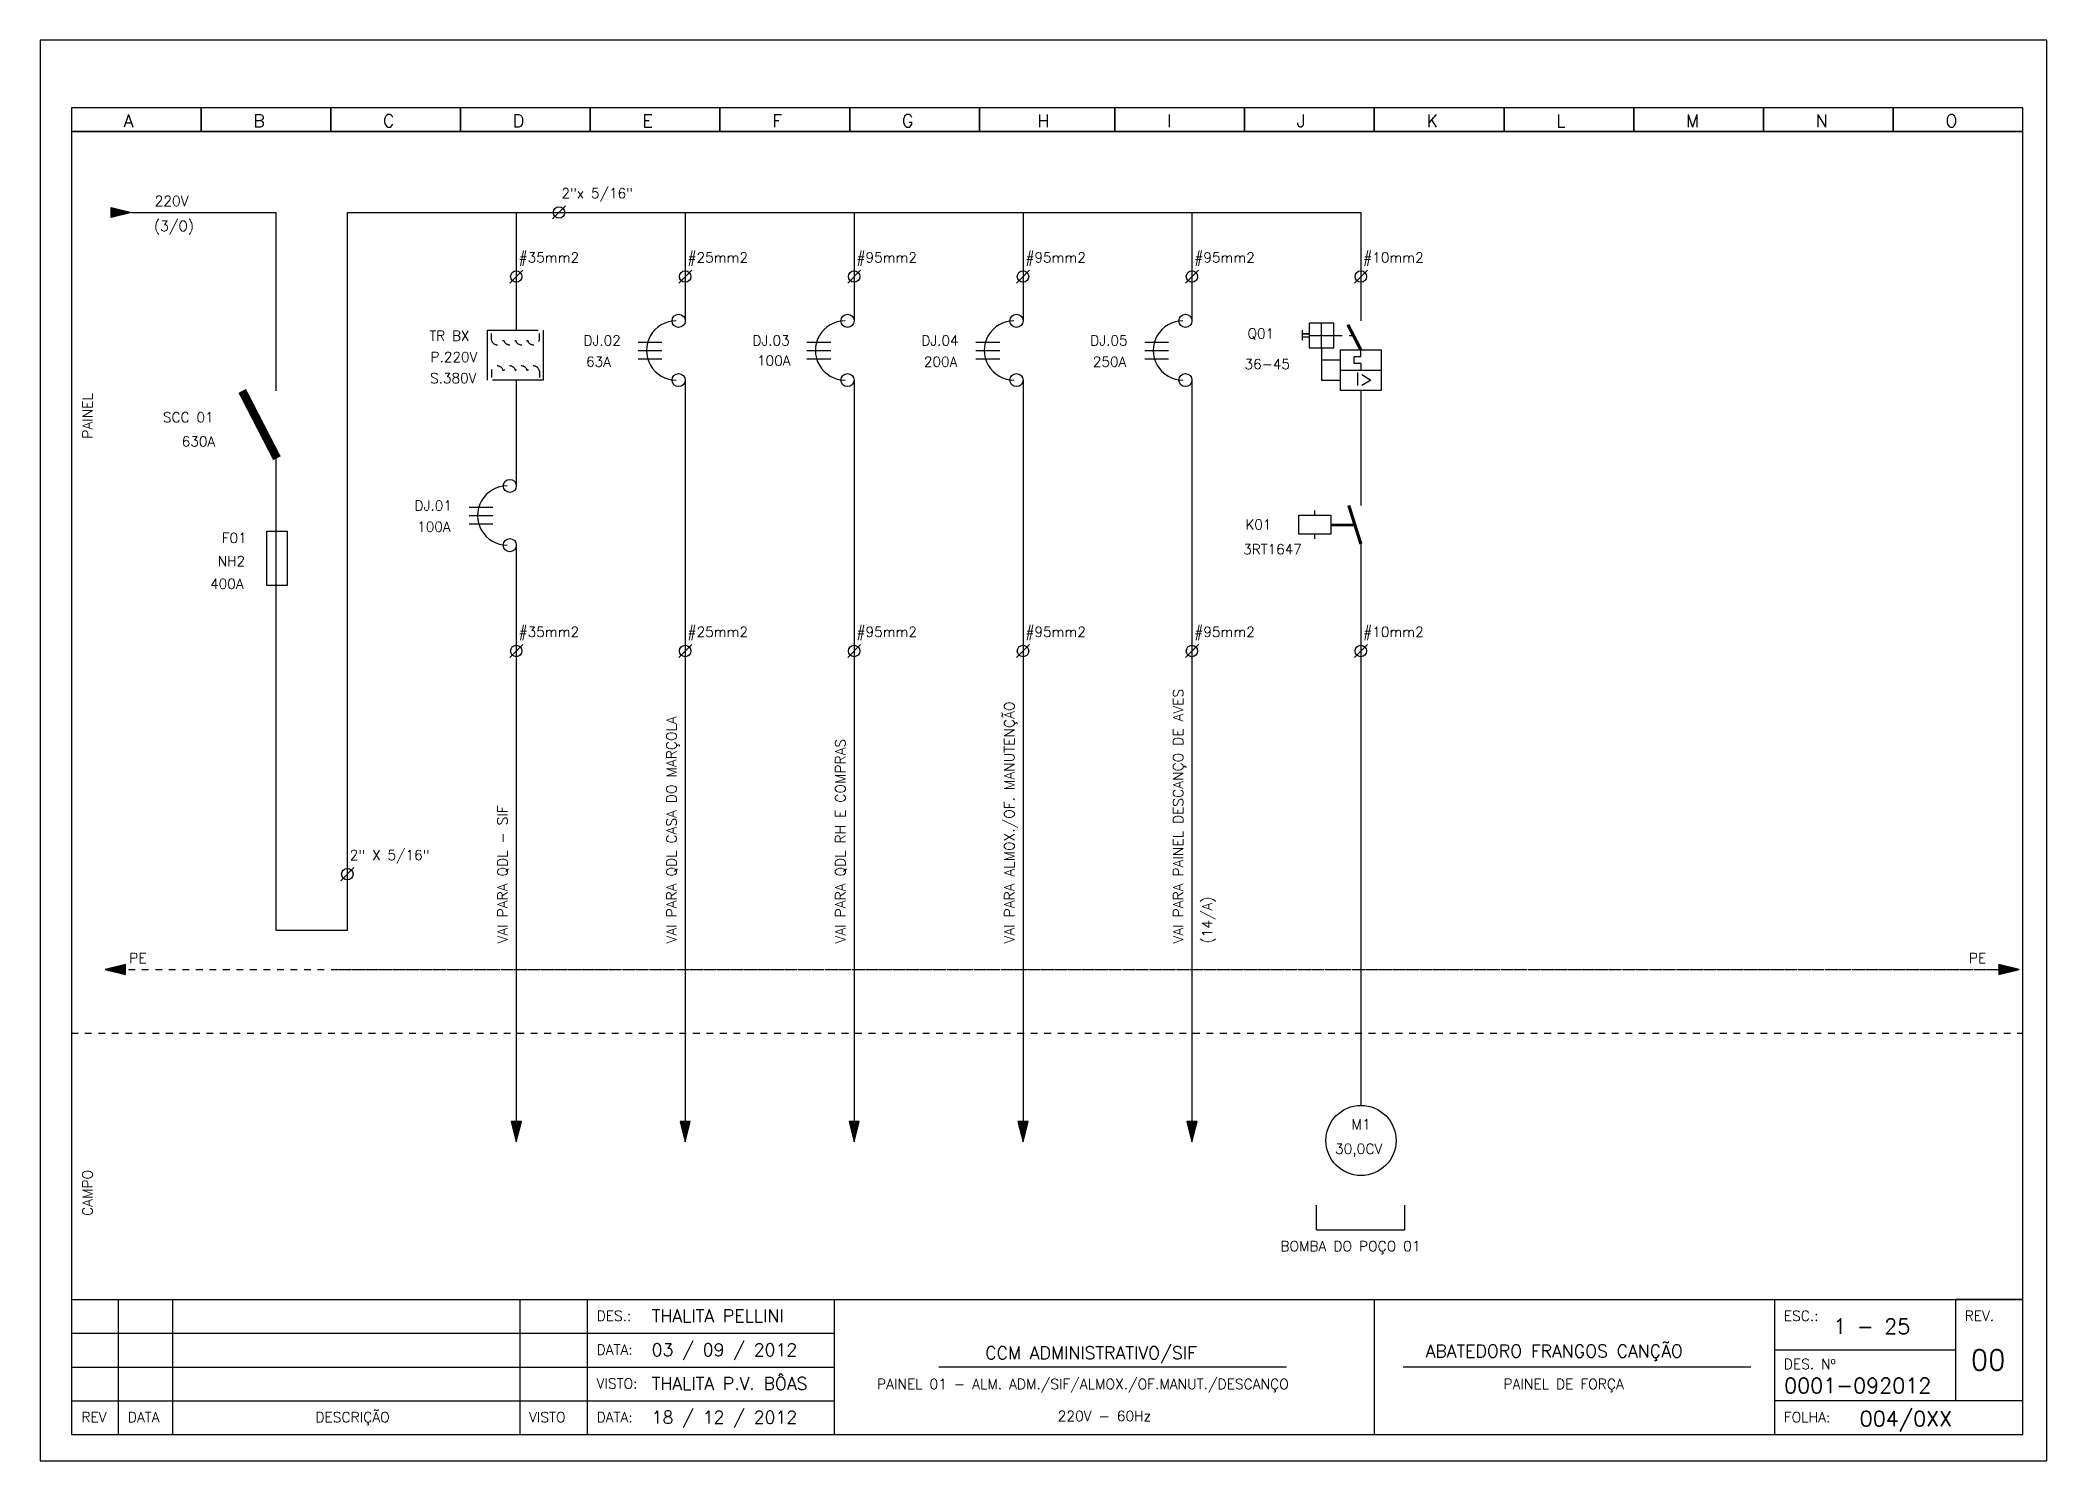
# Model space of a CAD drawing. Header units: millimetres. Extents: x 1974 to 2099, y 1386 to 1555.
# Drawn here: x 2003.81 to 2033.51, y 1512.63 to 1533.66 of the extents above; entities that cross this region are included whole.
import ezdxf

# ---------------------------------------------------------------- set-up
doc = ezdxf.new("R2010")
doc.units = ezdxf.units.MM
for name, pattern in [('DASHDOT2', [0.5, 0.25, -0.125, 0, -0.125]), ('DASHED', [0.75, 0.5, -0.25]), ('HIDDEN2', [0.1875, 0.125, -0.0625]), ('JIS_02_0.7', [1.35, 0.75, -0.6])]:
    doc.linetypes.add(name, pattern=pattern)
for name, color, linetype in [('1', 5, 'Continuous'), ('ALIMENTAÇÃO', 6, 'Continuous'), ('COMPONENTES', 7, 'Continuous'), ('CONECTOR_SAK', 2, 'Continuous'), ('DISJUNTOR', 5, 'Continuous'), ('EQUIPAMENTOS', 5, 'Continuous'), ('LUMINARIA', 5, 'Continuous'), ('MARGEM', 1, 'Continuous'), ('MOTORES', 5, 'Continuous'), ('PAINEL', 7, 'Continuous'), ('TERRA', 3, 'DASHED'), ('TEXTO', 4, 'Continuous'), ('TEXTO_2', 5, 'Continuous'), ('TIMBRE', 7, 'Continuous')]:
    doc.layers.add(name, color=color, linetype=linetype)
doc.styles.add('REGUA60', font='romans.shx', dxfattribs={"height": 2})
doc.styles.add('ROMANC', font='romanc.shx', dxfattribs={"height": 0.55})
doc.styles.add('ROMANS', font='romans.shx', dxfattribs={"height": 37})

msp = doc.modelspace()

# ---------------------------------------------------------------- texts
at = {"style": 'ROMANS'}
for s, p in [('ESC.:', (2029.613, 1514.705)), ('REV.', (2032.289, 1514.705)), ('DES. Nº', (2029.613, 1513.992)), ('PAINEL 01 - ALM. ADM./SIF/ALMOX./OF.MANUT./DESCANÇO', (2016.192, 1513.696)), ('PAINEL DE FORÇA', (2025.464, 1513.696)), ('220V - 60Hz', (2018.866, 1513.223)), ('FOLHA:', (2029.613, 1513.205))]:
    msp.add_text(s, height=0.15, dxfattribs=at).set_placement(p)
at = {"layer": 'TEXTO'}
for s, height, style, p in [('A', 0.188, 'ROMANS', (2005.041, 1532.372)), ('B', 0.188, 'ROMANS', (2006.961, 1532.372)), ('C', 0.188, 'ROMANS', (2008.881, 1532.372)), ('D', 0.188, 'ROMANS', (2010.801, 1532.372)), ('E', 0.188, 'ROMANS', (2012.721, 1532.372)), ('F', 0.188, 'ROMANS', (2014.641, 1532.372)), ('G', 0.188, 'ROMANS', (2016.561, 1532.372)), ('H', 0.188, 'ROMANS', (2018.565, 1532.372)), ('I', 0.188, 'ROMANS', (2020.485, 1532.372)), ('J', 0.188, 'ROMANS', (2022.405, 1532.372)), ('K', 0.188, 'ROMANS', (2024.325, 1532.372)), ('L', 0.188, 'ROMANS', (2026.245, 1532.372)), ('M', 0.188, 'ROMANS', (2028.165, 1532.372)), ('N', 0.188, 'ROMANS', (2030.085, 1532.372)), ('O', 0.188, 'ROMANS', (2032.005, 1532.372)), ('220V', 0.15, 'ROMANS', (2005.501, 1531.203)), ('2"x 5/16"', 0.148, 'ROMANS', (2011.521, 1531.319)), ('(3/O)', 0.15, 'ROMANS', (2005.492, 1530.834)), ('#35mm2', 0.148, 'ROMANS', (2010.889, 1530.369)), ('#25mm2', 0.148, 'ROMANS', (2013.389, 1530.369)), ('#95mm2', 0.148, 'ROMANS', (2015.889, 1530.369)), ('#95mm2', 0.148, 'ROMANS', (2018.389, 1530.369)), ('#95mm2', 0.148, 'ROMANS', (2020.889, 1530.369)), ('#10mm2', 0.148, 'ROMANS', (2023.389, 1530.369)), ('TR BX', 0.148, 'ROMANS', (2009.565, 1529.21)), ('DJ.02', 0.148, 'ROMANS', (2011.848, 1529.14)), ('DJ.03', 0.148, 'ROMANS', (2014.348, 1529.14)), ('DJ.04', 0.148, 'ROMANS', (2016.848, 1529.14)), ('DJ.05', 0.148, 'ROMANS', (2019.348, 1529.14)), ('Q01', 0.148, 'ROMANS', (2021.677, 1529.244)), ('P.220V', 0.148, 'ROMANS', (2009.585, 1528.896)), ('63A', 0.148, 'ROMANS', (2011.886, 1528.827)), ('100A', 0.148, 'ROMANS', (2014.416, 1528.842)), ('200A', 0.148, 'ROMANS', (2016.886, 1528.827)), ('250A', 0.148, 'ROMANS', (2019.386, 1528.827)), ('S.380V', 0.148, 'ROMANS', (2009.577, 1528.583)), ('36-45', 0.148, 'ROMANS', (2021.631, 1528.791)), ('SCC 01', 0.148, 'ROMANS', (2005.625, 1528.004)), ('630A', 0.148, 'ROMANS', (2005.902, 1527.646)), ('DJ.01', 0.148, 'ROMANS', (2009.348, 1526.697)), ('F01', 0.148, 'ROMANS', (2006.496, 1526.218)), ('100A', 0.148, 'ROMANS', (2009.386, 1526.384)), ('K01', 0.148, 'ROMANS', (2021.644, 1526.417)), ('NH2', 0.148, 'ROMANS', (2006.433, 1525.876)), ('3RT1647', 0.148, 'ROMANS', (2021.611, 1526.051)), ('400A', 0.148, 'ROMANS', (2006.322, 1525.54)), ('#35mm2', 0.148, 'ROMANS', (2010.889, 1524.829)), ('#25mm2', 0.148, 'ROMANS', (2013.389, 1524.829)), ('#95mm2', 0.148, 'ROMANS', (2015.889, 1524.829)), ('#95mm2', 0.148, 'ROMANS', (2018.389, 1524.829)), ('#95mm2', 0.148, 'ROMANS', (2020.889, 1524.829)), ('#10mm2', 0.148, 'ROMANS', (2023.389, 1524.829)), ('2" X 5/16"', 0.148, 'ROMANS', (2008.389, 1521.526)), ('PE', 0.15, 'ROMANS', (2005.124, 1520)), ('PE', 0.15, 'ROMANS', (2032.351, 1520)), ('M1', 0.15, 'REGUA60', (2023.216, 1517.54)), ('30,0CV', 0.15, 'REGUA60', (2022.97, 1517.178)), ('BOMBA DO POÇO 01', 0.15, 'REGUA60', (2022.161, 1515.737)), ('THALITA PELLINI', 0.1875, 'ROMANS', (2012.857, 1514.685)), ('03 / 09 / 2012', 0.1875, 'ROMANS', (2012.857, 1514.185)), ('THALITA P.V. BÔAS', 0.1875, 'ROMANS', (2012.857, 1513.685)), ('18 / 12 / 2012', 0.1875, 'ROMANS', (2012.857, 1513.185))]:
    msp.add_text(s, height=height, dxfattribs=dict(at, style=style)).set_placement(p)
at = {"layer": 'TEXTO', "style": 'REGUA60'}
for s, p in [('PAINEL', (2004.582, 1527.76)), ('VAI PARA PAINEL DESCANÇO DE AVES', (2020.725, 1520.291)), ('VAI PARA QDL CASA DO MARÇOLA', (2013.225, 1520.291)), ('VAI PARA ALMOX./OF. MANUTENÇÃO', (2018.225, 1520.291)), ('VAI PARA QDL RH E COMPRAS', (2015.725, 1520.291)), ('VAI PARA QDL - SIF ', (2010.725, 1520.291)), ('(14/A)', (2021.154, 1520.291)), ('CAMPO', (2004.582, 1516.259))]:
    msp.add_text(s, height=0.15, rotation=90, dxfattribs=at).set_placement(p)
at = {"layer": 'TEXTO', "color": 150, "style": 'ROMANS'}
for s, height, p in [('DES.:', 0.15, (2012.042, 1514.705)), ('1 - 25', 0.225, (2030.347, 1514.512)), ('DATA:', 0.15, (2012.042, 1514.205)), ('00', 0.3, (2032.38, 1513.978)), ('VISTO:', 0.15, (2012.042, 1513.705)), ('0001-092012', 0.225, (2029.617, 1513.636)), ('REV', 0.15, (2004.416, 1513.205)), ('DATA', 0.15, (2005.104, 1513.205)), ('DESCRIÇÃO', 0.15, (2007.88, 1513.205)), ('VISTO', 0.15, (2011.042, 1513.205)), ('DATA:', 0.15, (2012.042, 1513.205)), ('004/0XX', 0.225, (2030.736, 1513.146))]:
    msp.add_text(s, height=height, dxfattribs=at).set_placement(p)
at = {"layer": 'TEXTO_2'}
for s, height, style, p in [('I>', 0.1927, 'REGUA60', (2023.269, 1528.547)), ('CCM ADMINISTRATIVO/SIF', 0.1875, 'ROMANC', (2017.793, 1514.138)), ('ABATEDORO FRANGOS CANÇÃO', 0.1875, 'ROMANC', (2024.31, 1514.166))]:
    msp.add_text(s, height=height, dxfattribs=dict(at, style=style)).set_placement(p)

# ---------------------------------------------------------------- hatches: boundary and pattern name
at = {"layer": 'EQUIPAMENTOS'}
for points in [[(2004.858, 1531.034), (2005.158, 1531.109), (2004.858, 1531.184)], [(2010.778, 1517.654), (2010.853, 1517.354), (2010.928, 1517.654)], [(2013.278, 1517.654), (2013.353, 1517.354), (2013.428, 1517.654)], [(2015.778, 1517.654), (2015.853, 1517.354), (2015.928, 1517.654)], [(2018.278, 1517.654), (2018.353, 1517.354), (2018.428, 1517.654)], [(2020.778, 1517.654), (2020.853, 1517.354), (2020.928, 1517.654)]]:
    msp.add_hatch(color=256, dxfattribs=at).paths.add_polyline_path(points)
at = {"layer": 'TERRA'}
h = msp.add_hatch(dxfattribs=at)
h.set_pattern_fill('ANSI31', color=256, scale=0.004, angle=180, style=0)
h.set_pattern_definition([(225, (2062.02565715, 1568.52584864), (0.0003535533906, -0.0003535533906), [])])
h.paths.add_polyline_path([(2004.771, 1519.906), (2005.071, 1519.906), (2005.071, 1519.981)])
h.paths.add_polyline_path([(2005.071, 1519.831), (2005.071, 1519.906), (2004.771, 1519.906)])
h = msp.add_hatch(dxfattribs=at)
h.set_pattern_fill('ANSI31', color=256, scale=0.004, style=0)
h.set_pattern_definition([(45, (1975.8419275, 1471.2862611), (-0.0003535533906, 0.0003535533906), [])])
h.paths.add_polyline_path([(2033.096, 1519.906), (2032.796, 1519.906), (2032.796, 1519.831)])
h.paths.add_polyline_path([(2032.796, 1519.981), (2032.796, 1519.906), (2033.096, 1519.906)])

# ---------------------------------------------------------------- linework, layer by layer
for p, q in [((2012.655, 1529.19), (2013.008, 1529.19)), ((2012.655, 1529.067), (2013.008, 1529.067)), ((2015.155, 1529.19), (2015.508, 1529.19)), ((2015.155, 1529.067), (2015.508, 1529.067)), ((2017.655, 1529.19), (2018.008, 1529.19)), ((2017.655, 1529.067), (2018.008, 1529.067)), ((2020.155, 1529.19), (2020.508, 1529.19)), ((2020.155, 1529.067), (2020.508, 1529.067)), ((2012.655, 1528.944), (2013.008, 1528.944)), ((2015.155, 1528.944), (2015.508, 1528.944)), ((2017.655, 1528.944), (2018.008, 1528.944)), ((2020.155, 1528.944), (2020.508, 1528.944)), ((2010.155, 1526.747), (2010.508, 1526.747)), ((2010.155, 1526.624), (2010.508, 1526.624)), ((2010.155, 1526.502), (2010.508, 1526.502)), ((2022.698, 1516.055), (2022.698, 1516.419)), ((2024.005, 1516.055), (2024.005, 1516.419)), ((2022.698, 1516.055), (2024.005, 1516.055)), ((2033.152, 1515.022), (2032.152, 1515.022))]:
    msp.add_line(p, q)
at = {"layer": '1'}
for p, q in [((2022.485, 1529.365), (2022.485, 1529.219)), ((2022.589, 1529.311), (2022.485, 1529.311)), ((2022.485, 1529.311), (2022.589, 1529.311)), ((2022.485, 1529.269), (2022.589, 1529.269)), ((2022.953, 1529.472), (2022.589, 1529.472)), ((2022.589, 1529.472), (2022.589, 1529.108)), ((2022.589, 1529.29), (2022.953, 1529.29)), ((2022.771, 1529.108), (2022.771, 1529.472)), ((2022.953, 1529.108), (2022.953, 1529.472)), ((2022.589, 1529.108), (2022.953, 1529.108))]:
    msp.add_line(p, q, dxfattribs=at)
at = {"layer": 'ALIMENTAÇÃO'}
for p, q in [((2007.294, 1531.109), (2007.294, 1528.468)), ((2008.353, 1520.486), (2008.353, 1531.109)), ((2007.294, 1527.507), (2007.294, 1520.486)), ((2007.294, 1520.486), (2008.353, 1520.486))]:
    msp.add_line(p, q, dxfattribs=at)
at = {"layer": 'ALIMENTAÇÃO', "color": 6}
for p, q in [((2010.853, 1531.109), (2010.853, 1529.367)), ((2013.353, 1531.109), (2013.353, 1529.505)), ((2015.853, 1531.109), (2015.853, 1529.505)), ((2018.353, 1531.109), (2018.353, 1529.505)), ((2020.853, 1531.109), (2020.853, 1529.505)), ((2023.353, 1531.109), (2023.353, 1529.505)), ((2010.853, 1528.629), (2010.853, 1527.063)), ((2013.353, 1528.631), (2013.353, 1517.654)), ((2015.853, 1528.632), (2015.853, 1517.654)), ((2018.353, 1528.629), (2018.353, 1517.654)), ((2020.853, 1528.631), (2020.853, 1517.654)), ((2023.353, 1528.474), (2023.353, 1526.772)), ((2010.853, 1526.186), (2010.853, 1517.654)), ((2023.353, 1526.204), (2023.353, 1517.896))]:
    msp.add_line(p, q, dxfattribs=at)
at = {"layer": 'COMPONENTES', "color": 0, "linetype": 'HIDDEN2'}
for p, q in [((2011.195, 1529.22), (2011.195, 1529.319)), ((2011.195, 1528.767), (2011.195, 1528.668))]:
    msp.add_line(p, q, dxfattribs=at)
for centre, start, end in [((2011.107, 1529.239), 192.4164, 347.5833), ((2011.107, 1528.748), 12.4167, 167.5836)]:
    msp.add_arc(centre, 0.0893, start, end, dxfattribs=at)
at = {"layer": 'CONECTOR_SAK'}
for p, q in [((2011.58, 1531.206), (2011.39, 1531.013)), ((2010.949, 1530.256), (2010.758, 1530.064)), ((2013.449, 1530.256), (2013.258, 1530.064)), ((2015.949, 1530.256), (2015.758, 1530.064)), ((2018.449, 1530.256), (2018.258, 1530.064)), ((2020.949, 1530.256), (2020.758, 1530.064)), ((2023.449, 1530.256), (2023.258, 1530.064)), ((2010.949, 1524.716), (2010.758, 1524.523)), ((2013.449, 1524.716), (2013.258, 1524.523)), ((2015.949, 1524.716), (2015.758, 1524.523)), ((2018.449, 1524.716), (2018.258, 1524.523)), ((2020.949, 1524.716), (2020.758, 1524.523)), ((2023.449, 1524.716), (2023.258, 1524.523)), ((2008.448, 1521.413), (2008.258, 1521.22))]:
    msp.add_line(p, q, dxfattribs=at)
for centre in [(2011.485, 1531.109), (2010.853, 1530.16), (2013.353, 1530.16), (2015.853, 1530.16), (2018.353, 1530.16), (2020.853, 1530.16), (2023.353, 1530.16), (2010.853, 1524.619), (2013.353, 1524.619), (2015.853, 1524.619), (2018.353, 1524.619), (2020.853, 1524.619), (2023.353, 1524.619), (2008.353, 1521.316)]:
    msp.add_circle(centre, 0.0846, dxfattribs=at)
at = {"layer": 'DISJUNTOR', "linetype": 'HIDDEN2'}
msp.add_line((2022.953, 1529.29), (2023.253, 1529.29), dxfattribs=at)
at = {"layer": 'DISJUNTOR'}
for p, q in [((2022.771, 1529.108), (2022.771, 1528.622)), ((2023.354, 1528.974), (2023.253, 1528.974)), ((2023.253, 1528.874), (2023.253, 1528.974)), ((2023.354, 1528.974), (2023.354, 1529.074)), ((2023.053, 1528.922), (2022.771, 1528.922)), ((2023.054, 1528.774), (2023.654, 1528.774)), ((2023.353, 1528.874), (2023.253, 1528.874)), ((2023.353, 1528.874), (2023.353, 1528.774)), ((2023.053, 1528.622), (2022.771, 1528.622))]:
    msp.add_line(p, q, dxfattribs=at)
for points, const_width in [([(2023.354, 1529.074), (2023.161, 1529.448)], 0.0472), ([(2007.311, 1527.472), (2006.797, 1528.468)], 0.126)]:
    msp.add_lwpolyline(points, dxfattribs=dict(at, const_width=const_width))
msp.add_lwpolyline([(2023.054, 1529.074), (2023.654, 1529.074), (2023.654, 1528.474), (2023.054, 1528.474)], close=True, dxfattribs=at)
for centre in [(2013.256, 1529.505), (2015.756, 1529.505), (2018.256, 1529.505), (2020.756, 1529.505), (2013.256, 1528.629), (2015.756, 1528.629), (2018.256, 1528.629), (2020.756, 1528.629), (2010.756, 1527.062), (2010.756, 1526.186)]:
    msp.add_circle(centre, 0.097, dxfattribs=at)
for centre in [(2013.218, 1529.067), (2015.718, 1529.067), (2018.218, 1529.067), (2020.718, 1529.067), (2010.718, 1526.624)]:
    msp.add_arc(centre, 0.438, 89.8656, 270.134, dxfattribs=at)
at = {"layer": 'EQUIPAMENTOS'}
for p, q in [((2005.158, 1531.109), (2007.294, 1531.109)), ((2008.353, 1531.109), (2023.353, 1531.109)), ((2022.671, 1526.628), (2022.671, 1526.7)), ((2022.671, 1526.278), (2022.671, 1526.349)), ((2022.909, 1526.498), (2023.261, 1526.498)), ((2022.909, 1526.478), (2023.267, 1526.478))]:
    msp.add_line(p, q, dxfattribs=at)
for points in [[(2004.858, 1531.184), (2005.158, 1531.109), (2004.858, 1531.034), (2004.858, 1531.184)], [(2010.778, 1517.654), (2010.853, 1517.354), (2010.928, 1517.654), (2010.778, 1517.654)], [(2013.278, 1517.654), (2013.353, 1517.354), (2013.428, 1517.654), (2013.278, 1517.654)], [(2015.778, 1517.654), (2015.853, 1517.354), (2015.928, 1517.654), (2015.778, 1517.654)], [(2018.278, 1517.654), (2018.353, 1517.354), (2018.428, 1517.654), (2018.278, 1517.654)], [(2020.778, 1517.654), (2020.853, 1517.354), (2020.928, 1517.654), (2020.778, 1517.654)]]:
    msp.add_lwpolyline(points, dxfattribs=at)
at = {"layer": 'EQUIPAMENTOS', "linetype": 'JIS_02_0.7'}
msp.add_lwpolyline([(2010.429, 1529.367), (2011.252, 1529.367), (2011.252, 1528.629), (2010.429, 1528.629)], close=True, dxfattribs=at)
at = {"layer": 'EQUIPAMENTOS'}
for points in [[(2022.433, 1526.349), (2022.433, 1526.628), (2022.909, 1526.628), (2022.909, 1526.349)], [(2007.161, 1526.391), (2007.461, 1526.391), (2007.461, 1525.591), (2007.161, 1525.591)]]:
    msp.add_lwpolyline(points, close=True, dxfattribs=at)
at = {"layer": 'EQUIPAMENTOS', "const_width": 0.0472}
msp.add_lwpolyline([(2023.353, 1526.204), (2023.175, 1526.773)], dxfattribs=at)
at = {"layer": 'LUMINARIA', "color": 0, "linetype": 'HIDDEN2'}
for p, q in [((2010.485, 1529.22), (2010.485, 1529.319)), ((2010.485, 1528.767), (2010.485, 1528.668))]:
    msp.add_line(p, q, dxfattribs=at)
for centre, start, end in [((2010.572, 1529.239), 192.4167, 347.5836), ((2010.755, 1529.239), 192.4167, 347.5836), ((2010.929, 1529.239), 192.4164, 347.5833), ((2010.572, 1528.748), 12.4164, 167.5833), ((2010.755, 1528.748), 12.4164, 167.5833), ((2010.929, 1528.748), 12.4167, 167.5836)]:
    msp.add_arc(centre, 0.0893, start, end, dxfattribs=at)
at = {"layer": 'MARGEM', "color": 7}
msp.add_lwpolyline([(2003.806, 1512.634), (2033.506, 1512.634), (2033.506, 1533.659), (2003.806, 1533.659)], close=True, dxfattribs=at)
at = {"layer": 'MOTORES'}
msp.add_circle((2023.355, 1517.376), 0.519, dxfattribs=at)
at = {"layer": 'PAINEL', "color": 12, "linetype": 'HIDDEN2', "ltscale": 0.005}
msp.add_line((2004.268, 1518.966), (2033.152, 1518.966), dxfattribs=at)
at = {"layer": 'TERRA', "linetype": 'DASHDOT2', "ltscale": 0.0025}
for p, q in [((2005.112, 1519.906), (2032.796, 1519.906)), ((2005.112, 1519.906), (2032.796, 1519.906)), ((2008.223, 1519.906), (2033.096, 1519.906))]:
    msp.add_line(p, q, dxfattribs=at)
at = {"layer": 'TERRA'}
for points in [[(2005.071, 1519.981), (2004.771, 1519.906), (2005.071, 1519.831), (2005.071, 1519.981)], [(2005.071, 1519.981), (2004.771, 1519.906), (2005.071, 1519.831), (2005.071, 1519.981)], [(2032.796, 1519.831), (2033.096, 1519.906), (2032.796, 1519.981), (2032.796, 1519.831)], [(2032.796, 1519.831), (2033.096, 1519.906), (2032.796, 1519.981), (2032.796, 1519.831)]]:
    msp.add_lwpolyline(points, dxfattribs=at)
at = {"layer": 'TIMBRE', "color": 12}
msp.add_line((2033.152, 1532.659), (2004.268, 1532.659), dxfattribs=at)
at = {"layer": 'TIMBRE'}
for p, q in [((2004.268, 1515.022), (2033.152, 1515.022)), ((2004.968, 1513.022), (2004.968, 1515.022)), ((2005.768, 1513.022), (2005.768, 1515.022)), ((2010.906, 1515.022), (2010.906, 1513.022)), ((2011.906, 1513.022), (2011.906, 1515.022)), ((2015.559, 1515.022), (2015.559, 1513.022)), ((2023.549, 1515.022), (2023.549, 1513.022)), ((2029.477, 1515.022), (2029.477, 1513.022)), ((2032.152, 1515.022), (2032.152, 1513.522)), ((2004.268, 1514.522), (2015.559, 1514.522)), ((2032.152, 1514.272), (2029.477, 1514.272)), ((2004.268, 1514.022), (2015.559, 1514.022)), ((2022.253, 1514.022), (2017.109, 1514.022)), ((2029.124, 1514.022), (2023.98, 1514.022)), ((2004.268, 1513.522), (2015.559, 1513.522)), ((2033.152, 1513.522), (2029.477, 1513.522))]:
    msp.add_line(p, q, dxfattribs=at)
at = {"layer": 'TIMBRE', "color": 12}
for points in [[(2004.268, 1532.309), (2006.188, 1532.309), (2006.188, 1532.659), (2004.268, 1532.659)], [(2006.188, 1532.309), (2008.108, 1532.309), (2008.108, 1532.659), (2006.188, 1532.659)], [(2008.108, 1532.309), (2010.028, 1532.309), (2010.028, 1532.659), (2008.108, 1532.659)], [(2010.028, 1532.309), (2011.948, 1532.309), (2011.948, 1532.659), (2010.028, 1532.659)], [(2011.948, 1532.309), (2013.868, 1532.309), (2013.868, 1532.659), (2011.948, 1532.659)], [(2013.868, 1532.309), (2015.788, 1532.309), (2015.788, 1532.659), (2013.868, 1532.659)], [(2015.788, 1532.309), (2017.708, 1532.309), (2017.708, 1532.659), (2015.788, 1532.659)], [(2017.708, 1532.309), (2019.712, 1532.309), (2019.712, 1532.659), (2017.708, 1532.659)], [(2019.712, 1532.309), (2021.632, 1532.309), (2021.632, 1532.659), (2019.712, 1532.659)], [(2021.632, 1532.309), (2023.552, 1532.309), (2023.552, 1532.659), (2021.632, 1532.659)], [(2023.552, 1532.309), (2025.472, 1532.309), (2025.472, 1532.659), (2023.552, 1532.659)], [(2025.472, 1532.309), (2027.392, 1532.309), (2027.392, 1532.659), (2025.472, 1532.659)], [(2027.392, 1532.309), (2029.312, 1532.309), (2029.312, 1532.659), (2027.392, 1532.659)], [(2029.312, 1532.309), (2031.232, 1532.309), (2031.232, 1532.659), (2029.312, 1532.659)], [(2031.232, 1532.309), (2033.152, 1532.309), (2033.152, 1532.659), (2031.232, 1532.659)], [(2004.268, 1513.022), (2033.152, 1513.022), (2033.152, 1532.309), (2004.268, 1532.309)]]:
    msp.add_lwpolyline(points, close=True, dxfattribs=at)

msp.set_redraw_order([(e.dxf.handle, doc.entitydb.next_handle()) for e in msp.query("TEXT MTEXT ATTDEF DIMENSION ARC_DIMENSION")])  # texts and dimensions are drawn at this point

doc.saveas('drawing.dxf')
